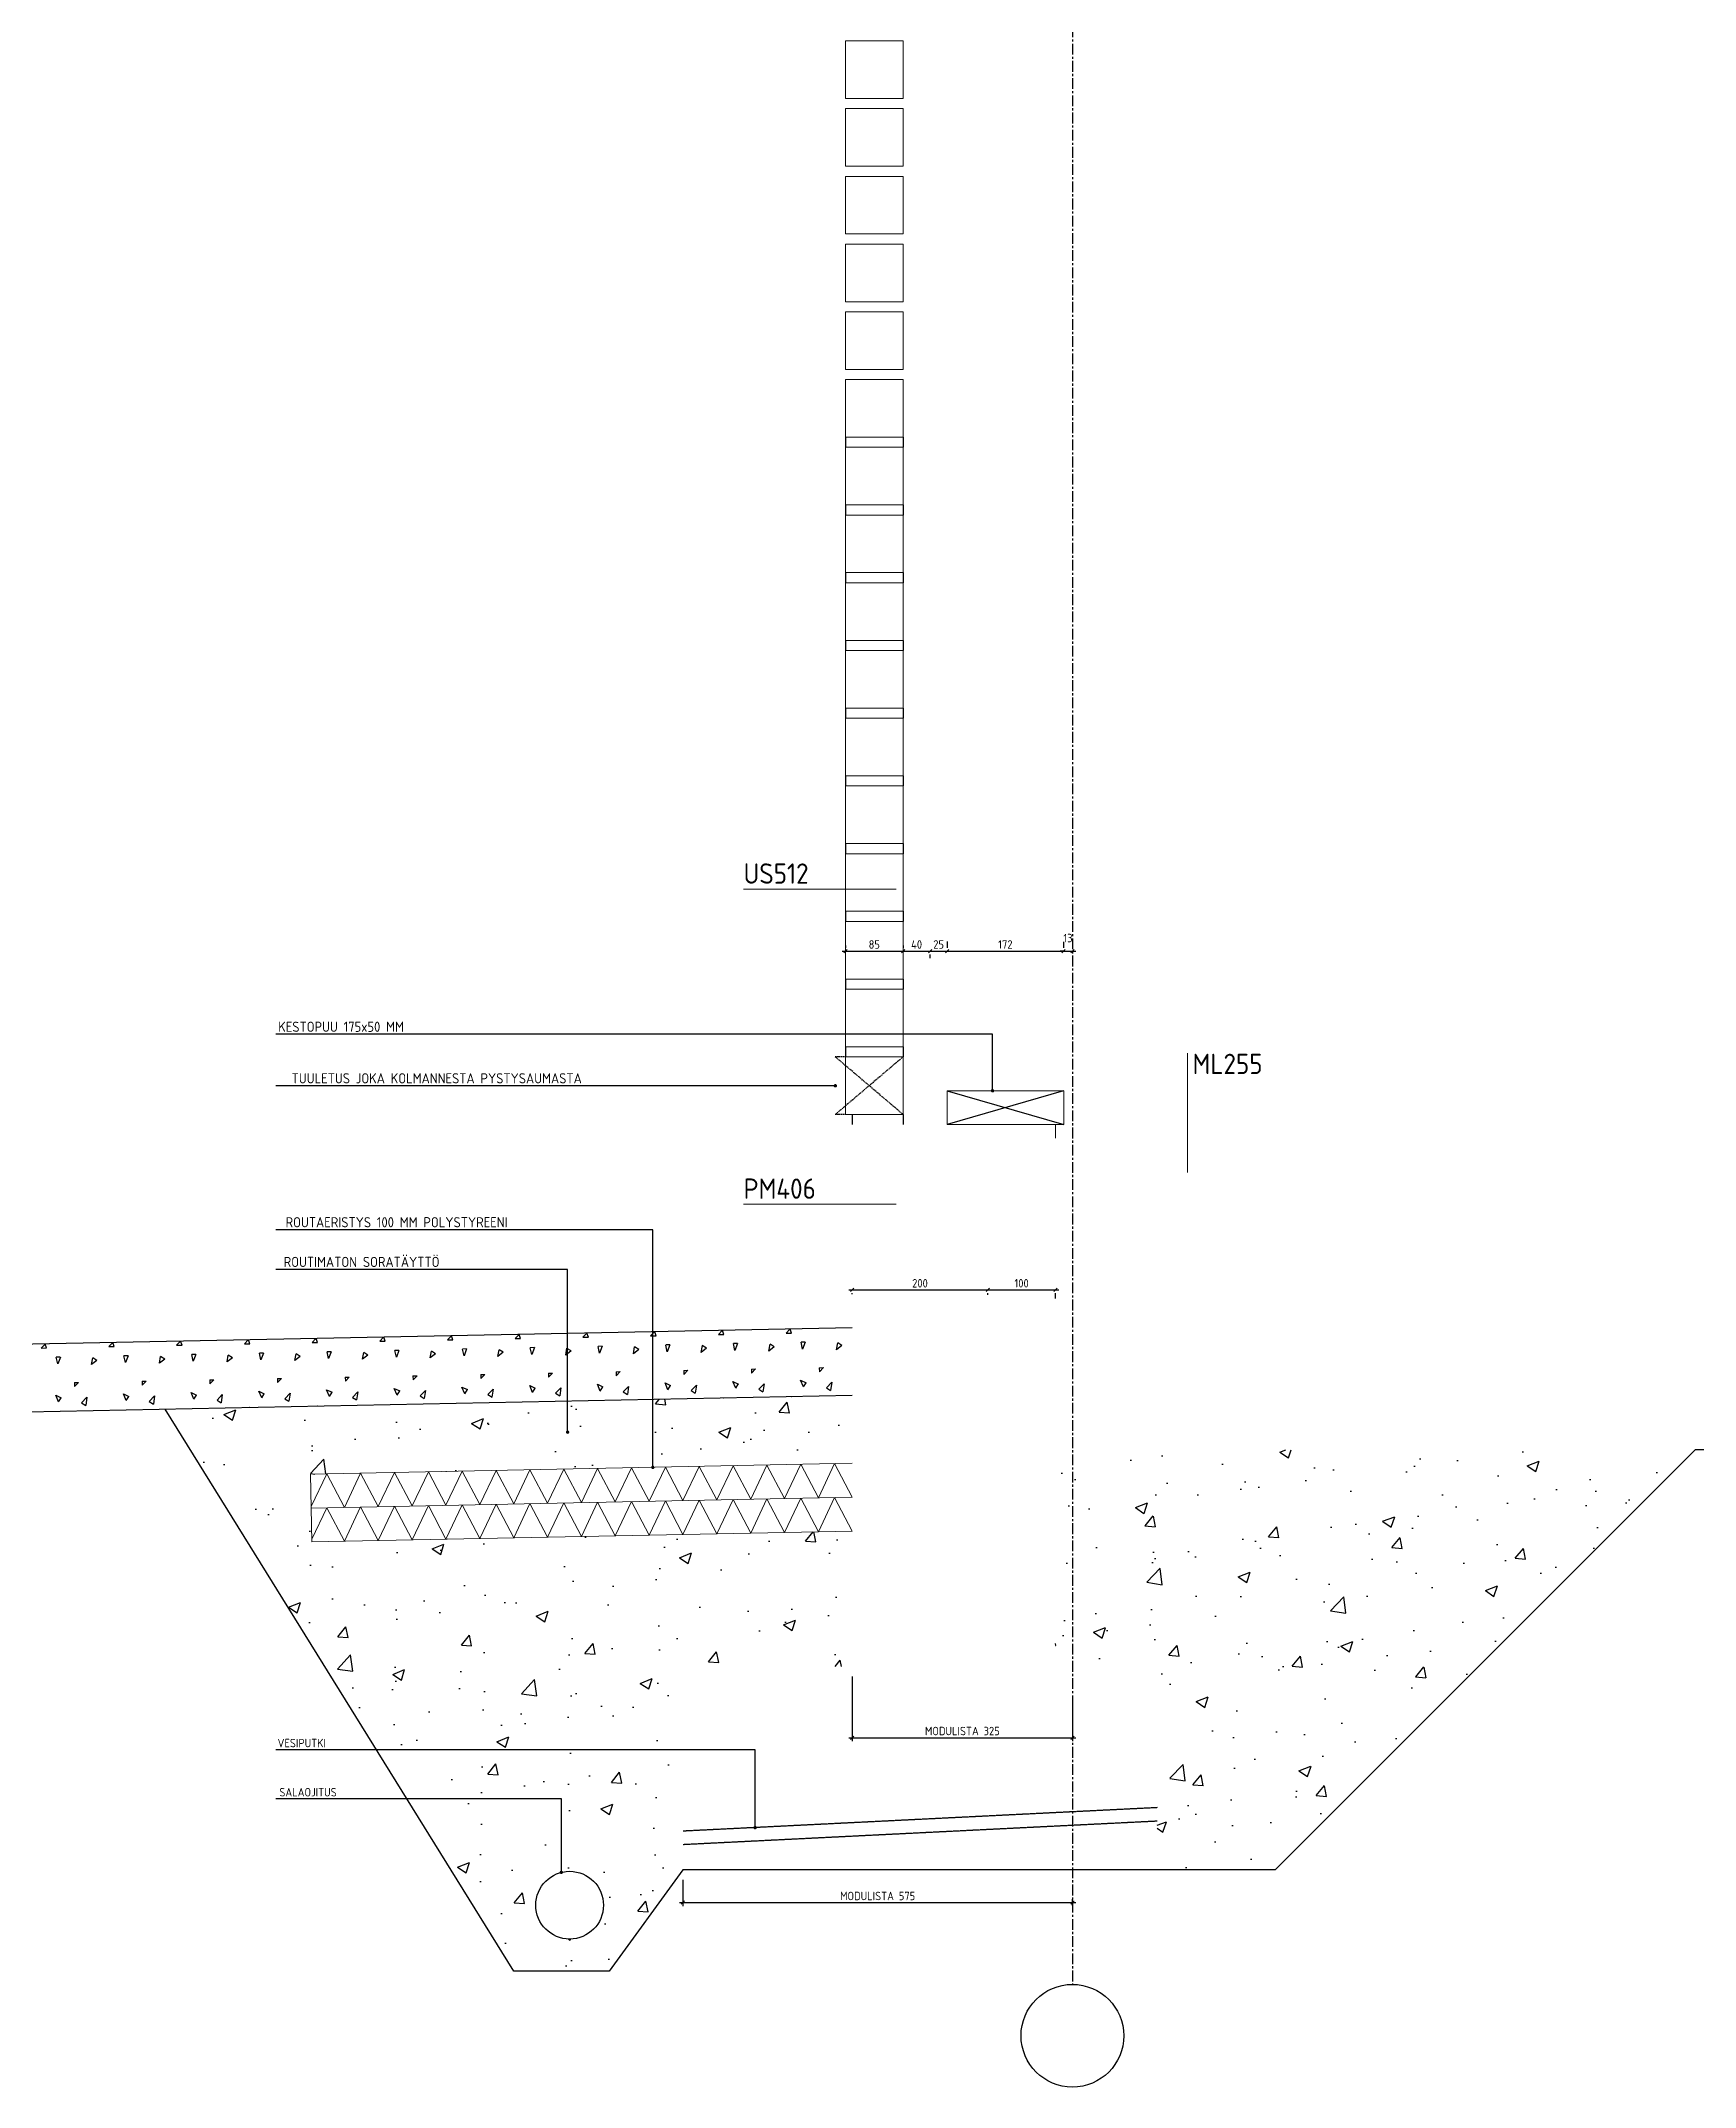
# Model space of a CAD drawing. Header units: millimetres. Extents: x 22254 to 26017, y 19579 to 28616.
# Drawn here: x 23056 to 25498, y 19579 to 22600 of the extents above; entities that cross this region are included whole.
import ezdxf

# ---------------------------------------------------------------- set-up
doc = ezdxf.new("R2010")
doc.units = ezdxf.units.MM
doc.header["$LTSCALE"] = 0.5
for name, pattern in [('CENTER', [50.8, 31.75, -6.35, 6.35, -6.35]), ('HIDDEN', [9.525, 6.35, -3.175]), ('HIDDEN2', [4.7625, 3.175, -1.5875])]:
    doc.linetypes.add(name, pattern=pattern)
for name, color, linetype in [('AR-----D2_TAYDMITAT', 9, 'Continuous'), ('AR-----G0_MODUULIT', 8, 'Continuous'), ('AR-----H0_RASTERIT', 8, 'Continuous'), ('AR-----P7_PIILOVIIVAT', 8, 'HIDDEN'), ('ARF6000E0_PINNAT', 8, 'Continuous')]:
    doc.layers.add(name, color=color, linetype=linetype)
for name, color, linetype, lineweight in [('AR-----H10_KIVI', 1, 'Continuous', 0), ('AR-----H12_PUU', 7, 'Continuous', 0), ('AR-----H16_ERISTE', 8, 'Continuous', 0), ('AR-----J1_DETMERK', 9, 'Continuous', 0), ('AR-----T0_TEKSTIT', 9, 'Continuous', 0)]:
    doc.layers.add(name, color=color, linetype=linetype, lineweight=lineweight)
doc.styles.get("Standard").update_dxf_attribs({"font": 'isocp.shx'})
doc.dimstyles.new('1-5', dxfattribs={"dimscale": 5, "dimtxt": 2.5, "dimasz": 1, "dimexe": 1, "dimexo": 3, "dimgap": 0.7, "dimtad": 1, "dimtoh": 1, "dimdec": 0, "dimzin": 12, "dimdsep": 46, "dimtxsty": 'Standard', "dimblk": 'OBLIQUE', "dimcen": 2, "dimdle": 1, "dimadec": 1, "dimazin": 0, "dimtfac": 1, "dimtdec": 0, "dimtmove": 2, "dimatfit": 0, "dimldrblk": 'DOT', "dimfxl": 1, "dimtolj": 1, "dimtzin": 0, "dimarcsym": 0})

msp = doc.modelspace()

# ---------------------------------------------------------------- texts
at = {"layer": 'AR-----T0_TEKSTIT', "attachment_point": 9}
for s, insert, char_height in [('\\A1;KESTOPUU 175x50 MM', (23591.6, 21137), 15), ('\\A1;TUULETUS JOKA KOLMANNESTA PYSTYSAUMASTA', (23854.2, 21060.9), 15), ('\\A1;ROUTAERISTYS 100 MM POLYSTYREENI', (23744.6, 20848.4), 15), ('\\A1;ROUTIMATON SORATÄYTTÖ', (23644.1, 20789.8), 15), ('\\A1;VESIPUTKI', (23476.4, 20080.7), 12.5), ('\\A1;SALAOJITUS', (23492.3, 20008.1), 12.5)]:
    msp.add_mtext(s, dxfattribs=dict(at, insert=insert, char_height=char_height))

# ---------------------------------------------------------------- blocks, each defined once
blk = doc.blocks.new('_Dot')
at = {"color": 0, "linetype": 'ByBlock', "lineweight": -2}
blk.add_line((-0.5, 0), (-1, 0), dxfattribs=at)
at = {"color": 0, "linetype": 'ByBlock', "const_width": 0.5}
blk.add_lwpolyline([(-0.25, 0, 1), (0.25, 0, 1)], format="xyb", close=True, dxfattribs=at)
blk = doc.blocks.new('_Oblique')
at = {"color": 0, "lineweight": -2}
blk.add_line((-0.5, -0.5), (0.5, 0.5), dxfattribs=at)
blk = doc.blocks.new('rt2')
blk.add_line((0, 440), (0, -440))
blk.add_attdef('RT', (38, 286), '', height=150)
blk = doc.blocks.new('rt')
blk.add_line((-563, 0), (563, 0))
blk.add_attdef('RT', (-563, 39), '', height=150)
blk = doc.blocks.new('*D41')
at = {"layer": 'AR-----D2_TAYDMITAT', "color": 0, "lineweight": -2, "transparency": 16777216}
for p, q in [((24248.5, 20756.1), (24458.5, 20756.1)), ((24253.5, 20749.8), (24253.5, 20751.1)), ((24453.5, 20748.7), (24453.5, 20751.1))]:
    blk.add_line(p, q, dxfattribs=at)
at = {"layer": 'DefPoints', "color": 0, "transparency": 16777216}
for p in [(24253.5, 20764.8), (24453.5, 20763.7), (24453.5, 20756.1)]:
    blk.add_point(p, dxfattribs=at)
at = {"layer": 'AR-----D2_TAYDMITAT', "color": 0, "lineweight": -2, "transparency": 16777216, "xscale": 5, "yscale": 5, "zscale": 5, "rotation": 180}
blk.add_blockref('_Oblique', (24253.5, 20756.1), dxfattribs=at)
at = {"layer": 'AR-----D2_TAYDMITAT', "color": 0, "lineweight": -2, "transparency": 16777216, "xscale": 5, "yscale": 5, "zscale": 5}
blk.add_blockref('_Oblique', (24453.5, 20756.1), dxfattribs=at)
at = {"layer": 'AR-----D2_TAYDMITAT', "color": 0, "transparency": 16777216, "insert": (24353.5, 20765.8), "char_height": 12.5, "attachment_point": 5}
blk.add_mtext('\\A1;200', dxfattribs=at)
blk = doc.blocks.new('*D42')
at = {"layer": 'AR-----D2_TAYDMITAT', "color": 0, "lineweight": -2, "transparency": 16777216}
for p, q in [((24448.5, 20756.1), (24558.5, 20756.1)), ((24453.5, 20748.7), (24453.5, 20751.1)), ((24553.5, 20743.5), (24553.5, 20751.1))]:
    blk.add_line(p, q, dxfattribs=at)
at = {"layer": 'DefPoints', "color": 0, "transparency": 16777216}
for p in [(24453.5, 20763.7), (24553.5, 20758.5), (24553.5, 20756.1)]:
    blk.add_point(p, dxfattribs=at)
at = {"layer": 'AR-----D2_TAYDMITAT', "color": 0, "lineweight": -2, "transparency": 16777216, "xscale": 5, "yscale": 5, "zscale": 5, "rotation": 180}
blk.add_blockref('_Oblique', (24453.5, 20756.1), dxfattribs=at)
at = {"layer": 'AR-----D2_TAYDMITAT', "color": 0, "lineweight": -2, "transparency": 16777216, "xscale": 5, "yscale": 5, "zscale": 5}
blk.add_blockref('_Oblique', (24553.5, 20756.1), dxfattribs=at)
at = {"layer": 'AR-----D2_TAYDMITAT', "color": 0, "transparency": 16777216, "insert": (24503.5, 20765.8), "char_height": 12.5, "attachment_point": 5}
blk.add_mtext('\\A1;100', dxfattribs=at)
blk = doc.blocks.new('*D43')
at = {"layer": 'AR-----D2_TAYDMITAT', "color": 0, "lineweight": -2, "transparency": 16777216}
for p, q in [((24238.5, 21256.2), (24333.5, 21256.2)), ((24243.5, 21264.7), (24243.5, 21261.2)), ((24328.5, 21264.7), (24328.5, 21261.2))]:
    blk.add_line(p, q, dxfattribs=at)
at = {"layer": 'DefPoints', "color": 0, "transparency": 16777216}
for p in [(24243.5, 21249.7), (24328.5, 21256.2), (24328.5, 21249.7)]:
    blk.add_point(p, dxfattribs=at)
at = {"layer": 'AR-----D2_TAYDMITAT', "color": 0, "lineweight": -2, "transparency": 16777216, "xscale": 5, "yscale": 5, "zscale": 5, "rotation": 180}
blk.add_blockref('_Oblique', (24243.5, 21256.2), dxfattribs=at)
at = {"layer": 'AR-----D2_TAYDMITAT', "color": 0, "lineweight": -2, "transparency": 16777216, "xscale": 5, "yscale": 5, "zscale": 5}
blk.add_blockref('_Oblique', (24328.5, 21256.2), dxfattribs=at)
at = {"layer": 'AR-----D2_TAYDMITAT', "color": 0, "transparency": 16777216, "insert": (24286, 21266), "char_height": 12.5, "attachment_point": 5}
blk.add_mtext('\\A1;85', dxfattribs=at)
blk = doc.blocks.new('*D44')
at = {"layer": 'AR-----D2_TAYDMITAT', "color": 0, "lineweight": -2, "transparency": 16777216}
for p, q in [((24323.5, 21256.2), (24373.5, 21256.2)), ((24328.5, 21264.7), (24328.5, 21261.2)), ((24368.5, 21245.6), (24368.5, 21251.2))]:
    blk.add_line(p, q, dxfattribs=at)
at = {"layer": 'DefPoints', "color": 0, "transparency": 16777216}
for p in [(24328.5, 21249.7), (24368.5, 21260.6), (24368.5, 21256.2)]:
    blk.add_point(p, dxfattribs=at)
at = {"layer": 'AR-----D2_TAYDMITAT', "color": 0, "lineweight": -2, "transparency": 16777216, "xscale": 5, "yscale": 5, "zscale": 5, "rotation": 180}
blk.add_blockref('_Oblique', (24328.5, 21256.2), dxfattribs=at)
at = {"layer": 'AR-----D2_TAYDMITAT', "color": 0, "lineweight": -2, "transparency": 16777216, "xscale": 5, "yscale": 5, "zscale": 5}
blk.add_blockref('_Oblique', (24368.5, 21256.2), dxfattribs=at)
at = {"layer": 'AR-----D2_TAYDMITAT', "color": 0, "transparency": 16777216, "insert": (24348.5, 21266), "char_height": 12.5, "attachment_point": 5}
blk.add_mtext('\\A1;40', dxfattribs=at)
blk = doc.blocks.new('*D45')
at = {"layer": 'AR-----D2_TAYDMITAT', "color": 0, "lineweight": -2, "transparency": 16777216}
for p, q in [((24393.5, 21270.5), (24393.5, 21261.2)), ((24363.5, 21256.2), (24398.5, 21256.2)), ((24368.5, 21245.6), (24368.5, 21251.2))]:
    blk.add_line(p, q, dxfattribs=at)
at = {"layer": 'DefPoints', "color": 0, "transparency": 16777216}
for p in [(24368.5, 21260.6), (24393.5, 21256.2), (24393.5, 21255.5)]:
    blk.add_point(p, dxfattribs=at)
at = {"layer": 'AR-----D2_TAYDMITAT', "color": 0, "lineweight": -2, "transparency": 16777216, "xscale": 5, "yscale": 5, "zscale": 5, "rotation": 180}
blk.add_blockref('_Oblique', (24368.5, 21256.2), dxfattribs=at)
at = {"layer": 'AR-----D2_TAYDMITAT', "color": 0, "lineweight": -2, "transparency": 16777216, "xscale": 5, "yscale": 5, "zscale": 5}
blk.add_blockref('_Oblique', (24393.5, 21256.2), dxfattribs=at)
at = {"layer": 'AR-----D2_TAYDMITAT', "color": 0, "transparency": 16777216, "insert": (24381, 21266), "char_height": 12.5, "attachment_point": 5}
blk.add_mtext('\\A1;25', dxfattribs=at)
blk = doc.blocks.new('*D46')
at = {"layer": 'AR-----D2_TAYDMITAT', "color": 0, "lineweight": -2, "transparency": 16777216}
for p, q in [((24393.5, 21270.5), (24393.5, 21261.2)), ((24565.5, 21269.7), (24565.5, 21261.2)), ((24388.5, 21256.2), (24570.5, 21256.2))]:
    blk.add_line(p, q, dxfattribs=at)
at = {"layer": 'DefPoints', "color": 0, "transparency": 16777216}
for p in [(24393.5, 21255.5), (24565.5, 21256.2), (24565.5, 21254.7)]:
    blk.add_point(p, dxfattribs=at)
at = {"layer": 'AR-----D2_TAYDMITAT', "color": 0, "lineweight": -2, "transparency": 16777216, "xscale": 5, "yscale": 5, "zscale": 5, "rotation": 180}
blk.add_blockref('_Oblique', (24393.5, 21256.2), dxfattribs=at)
at = {"layer": 'AR-----D2_TAYDMITAT', "color": 0, "lineweight": -2, "transparency": 16777216, "xscale": 5, "yscale": 5, "zscale": 5}
blk.add_blockref('_Oblique', (24565.5, 21256.2), dxfattribs=at)
at = {"layer": 'AR-----D2_TAYDMITAT', "color": 0, "transparency": 16777216, "insert": (24479.5, 21266), "char_height": 12.5, "attachment_point": 5}
blk.add_mtext('\\A1;172', dxfattribs=at)
blk = doc.blocks.new('*D47')
at = {"layer": 'AR-----D2_TAYDMITAT', "color": 0, "lineweight": -2, "transparency": 16777216}
for p, q in [((24565.5, 21269.7), (24565.5, 21261.2)), ((24578.5, 21268), (24578.5, 21261.2)), ((24565.5, 21256.2), (24560.5, 21256.2)), ((24565.5, 21256.2), (24578.5, 21256.2)), ((24578.5, 21256.2), (24583.5, 21256.2))]:
    blk.add_line(p, q, dxfattribs=at)
at = {"layer": 'DefPoints', "color": 0, "transparency": 16777216}
for p in [(24565.5, 21254.7), (24578.5, 21256.2), (24578.5, 21253)]:
    blk.add_point(p, dxfattribs=at)
at = {"layer": 'AR-----D2_TAYDMITAT', "color": 0, "lineweight": -2, "transparency": 16777216, "xscale": 5, "yscale": 5, "zscale": 5}
blk.add_blockref('_Oblique', (24565.5, 21256.2), dxfattribs=at)
at = {"layer": 'AR-----D2_TAYDMITAT', "color": 0, "lineweight": -2, "transparency": 16777216, "xscale": 5, "yscale": 5, "zscale": 5, "rotation": 180}
blk.add_blockref('_Oblique', (24578.5, 21256.2), dxfattribs=at)
at = {"layer": 'AR-----D2_TAYDMITAT', "color": 0, "transparency": 16777216, "insert": (24572, 21275.5), "char_height": 12.5, "attachment_point": 5}
blk.add_mtext('\\A1;13', dxfattribs=at)
blk = doc.blocks.new('*D48')
at = {"layer": 'AR-----D2_TAYDMITAT', "color": 0, "lineweight": -2, "transparency": 16777216}
for p, q in [((24003.5, 19885), (24003.5, 19846.4)), ((23998.5, 19851.4), (24583.5, 19851.4)), ((24578.5, 19847.2), (24578.5, 19856.4))]:
    blk.add_line(p, q, dxfattribs=at)
at = {"layer": 'DefPoints', "color": 0, "transparency": 16777216}
for p in [(24003.5, 19900), (24578.5, 19851.4), (24578.5, 19832.2)]:
    blk.add_point(p, dxfattribs=at)
at = {"layer": 'AR-----D2_TAYDMITAT', "color": 0, "lineweight": -2, "transparency": 16777216, "xscale": 5, "yscale": 5, "zscale": 5, "rotation": 180}
blk.add_blockref('_Oblique', (24003.5, 19851.4), dxfattribs=at)
at = {"layer": 'AR-----D2_TAYDMITAT', "color": 0, "lineweight": -2, "transparency": 16777216, "xscale": 5, "yscale": 5, "zscale": 5}
blk.add_blockref('_Oblique', (24578.5, 19851.4), dxfattribs=at)
at = {"layer": 'AR-----D2_TAYDMITAT', "color": 0, "transparency": 16777216, "insert": (24291, 19861.2), "char_height": 12.5, "attachment_point": 5}
blk.add_mtext('\\A1;MODULISTA 575', dxfattribs=at)
blk = doc.blocks.new('*D49')
at = {"layer": 'AR-----D2_TAYDMITAT', "color": 0, "lineweight": -2, "transparency": 16777216}
for p, q in [((24253.5, 20185), (24253.5, 20089.8)), ((24578.5, 20147.6), (24578.5, 20089.8)), ((24248.5, 20094.8), (24583.5, 20094.8))]:
    blk.add_line(p, q, dxfattribs=at)
at = {"layer": 'DefPoints', "color": 0, "transparency": 16777216}
for p in [(24253.5, 20200), (24578.5, 20162.6), (24578.5, 20094.8)]:
    blk.add_point(p, dxfattribs=at)
at = {"layer": 'AR-----D2_TAYDMITAT', "color": 0, "lineweight": -2, "transparency": 16777216, "xscale": 5, "yscale": 5, "zscale": 5, "rotation": 180}
blk.add_blockref('_Oblique', (24253.5, 20094.8), dxfattribs=at)
at = {"layer": 'AR-----D2_TAYDMITAT', "color": 0, "lineweight": -2, "transparency": 16777216, "xscale": 5, "yscale": 5, "zscale": 5}
blk.add_blockref('_Oblique', (24578.5, 20094.8), dxfattribs=at)
at = {"layer": 'AR-----D2_TAYDMITAT', "color": 0, "transparency": 16777216, "insert": (24416, 20104.7), "char_height": 12.5, "attachment_point": 5}
blk.add_mtext('\\A1;MODULISTA 325', dxfattribs=at)

# ---------------------------------------------------------------- dimensions: what is measured, and where the dimension line sits
at = {"layer": 'AR-----D2_TAYDMITAT'}
for base, p1, p2, picture, middle in [((24328.5, 21256.2), (24243.5, 21249.7), (24328.5, 21249.7), '*D43', (24286, 21266)), ((24368.5, 21256.2), (24328.5, 21249.7), (24368.5, 21260.6), '*D44', (24348.5, 21266)), ((24393.5, 21256.2), (24368.5, 21260.6), (24393.5, 21255.5), '*D45', (24381, 21266)), ((24565.5, 21256.2), (24393.5, 21255.5), (24565.5, 21254.7), '*D46', (24479.5, 21266)), ((24578.5, 21256.2), (24565.5, 21254.7), (24578.5, 21253), '*D47', (24572, 21275.5)), ((24453.5, 20756.1), (24253.5, 20764.8), (24453.5, 20763.7), '*D41', (24353.5, 20765.8)), ((24553.5, 20756.1), (24453.5, 20763.7), (24553.5, 20758.5), '*D42', (24503.5, 20765.8))]:
    dim = msp.add_linear_dim(base=base, p1=p1, p2=p2, dimstyle='1-5', dxfattribs=at)
    dim.commit()
    dim.dimension.update_dxf_attribs({"geometry": picture, "text_midpoint": middle})
for base, p1, p2, picture, middle in [((24578.5, 20094.8), (24253.5, 20200), (24578.5, 20162.6), '*D49', (24416, 20104.7)), ((24578.5, 19851.4), (24003.5, 19900), (24578.5, 19832.2), '*D48', (24291, 19861.2))]:
    dim = msp.add_linear_dim(base=base, p1=p1, p2=p2, text='MODULISTA <>', dimstyle='1-5', dxfattribs=at)
    dim.commit()
    dim.dimension.update_dxf_attribs({"geometry": picture, "text_midpoint": middle})

# ---------------------------------------------------------------- hatches: boundary and pattern name
at = {"layer": 'AR-----H0_RASTERIT'}
h = msp.add_hatch(dxfattribs=at)
h.set_pattern_fill('MAANPINTA3', color=256, scale=100, style=0)
h.set_pattern_definition([(109.5807, (23467.807, 20478.294), (-1.9996, 99.98), [6.325, -309.903]), (181.146, (23488.08, 20464.7), (2, -99.98), [6, -94]), (147.456, (23542.19, 20459.78), (-403.9192, 191.9617), [7.211, -353.344]), (147.456, (23540.19, 20559.76), (-403.9192, 191.9617), [7.211, -353.344]), (1.146, (23459.81, 20478.13), (-2, 99.98), [8, -92]), (226.146, (23465.69, 20484.25), (-1.9996, 99.98), [8.485, -132.936]), (79.8358, (23534.314, 20453.62), (-1.9996, 99.98), [10.198, -499.704]), (218.016, (23542.19, 20459.78), (-493.901, -309.938), [10, -490]), (218.016, (23540.19, 20559.76), (-493.901, -309.938), [10, -490]), (218.016, (23538.19, 20659.74), (-493.901, -309.938), [10, -490]), (102.4557, (23484.284, 20454.62), (-1.9996, 99.98), [10.198, -499.704]), (249.3444, (23488.083, 20464.697), (-1.9996, 99.98), [10.77, -527.746]), (249.3444, (23588.063, 20466.697), (-1.9996, 99.98), [10.77, -527.746]), (327.456, (23517.437, 20497.29), (203.9592, -195.9608), [7.211, -353.344]), (327.456, (23515.44, 20597.27), (203.9592, -195.961), [7.211, -353.344]), (1.146, (23506.84, 20527.08), (-2, 99.98), [6, -94]), (57.456, (23483.404, 20498.61), (-1.9996, 99.98), [7.211, -353.344]), (57.456, (23583.384, 20500.61), (-1.9996, 99.98), [7.211, -353.344]), (46.146, (23506.96, 20521.086), (-1.9996, 99.98), [8.485, -132.936]), (271.146, (23506.84, 20527.08), (99.98, 2), [6, -94]), (334.581, (23479.205, 20508.53), (101.9796, -97.9805), [8.944, -214.6625]), (112.947, (23483.404, 20498.61), (-1.9996, 99.98), [10.77, -527.746]), (112.947, (23583.384, 20500.61), (-1.9996, 99.98), [10.77, -527.746]), (261.6834, (23525.275, 20505.449), (-1.9996, 99.98), [12.1655, -596.111]), (46.146, (23517.44, 20497.29), (-1.9996, 99.98), [11.314, -130.108])])
h.paths.add_polyline_path([(23055.6, 20676), (23057.6, 20576.1), (24253.5, 20600), (24253.5, 20700)])
h = msp.add_hatch(dxfattribs=at)
h.set_pattern_fill('AR-CONC', color=256, style=0)
h.set_pattern_definition([(51.146, (23454.69, 20434.02), (182.467, -12.293), [19.05, -209.55]), (356.146, (23454.69, 20434.02), (-39.056, 190.314), [15.24, -167.64]), (101.597, (23469.9, 20433), (143.41, 178.02), [16.19, -178.09]), (47.33, (23453.67, 20484.81), (271.866, -36.613), [28.575, -314.325]), (97.78, (23476.33, 20481.76), (232.41, 252.12), [24.285, -267.135]), (352.33, (23453.67, 20484.8), (232.41, 252.12), [22.86, -251.46]), (22.146, (23479.32, 20472.62), (153.63, -99.213), [19.05, -209.55]), (327.146, (23479.32, 20472.62), (58.107, 185.387), [15.24, -167.64]), (72.597, (23492.13, 20464.36), (211.736, 86.174), [16.19, -178.09]), (38.646, (23454.69, 20434.02), (1.3972, 84.6), [0, -165.608, 0, -170.18, 0, -168.275]), (8.646, (23454.69, 20434.02), (64.803, 101.497), [0, -97.028, 0, -161.798, 0, -64.135]), (328.646, (23398.06, 20432.89), (135.678, -3.0163), [0, -63.5, 0, -198.12, 0, -262.89]), (318.646, (23372.66, 20432.38), (147.591, 28.383), [0, -82.55, 0, -131.572, 0, -186.69])])
h.paths.add_polyline_path([(23239.2, 20579.7), (24253.5, 20600), (24253.5, 20500), (23453.7, 20484), (23455.7, 20384), (24253.5, 20400), (24253.5, 20200), (24003.5, 20200), (24003.5, 19900), (23894.4, 19750.1), (23753.9, 19750.1)])
edge = h.paths.add_edge_path(flags=16)
edge.add_arc((23836.2, 19847.6), 50, 0, 360)
h = msp.add_hatch(dxfattribs=at)
h.set_pattern_fill('AR-CONC', color=256, style=0)
h.set_pattern_definition([(50, (0, -3185.17), (182.1847, -15.9391), [19.05, -209.55]), (355, (0, -3185.17), (-35.2428, 191.0566), [15.24, -167.64]), (100.451, (15.18, -3186.5), (146.9425, 175.1167), [16.19, -178.09]), (46.1842, (0, -3134.37), (271.079, -42.0423), [28.575, -314.325]), (96.6356, (22.6, -3137.88), (237.4042, 247.4256), [24.285, -267.135]), (351.184, (0, -3134.37), (237.4046, 247.4251), [22.86, -251.46]), (21, (25.4, -3147.07), (151.6149, -102.2655), [19.05, -209.55]), (326, (25.4, -3147.07), (61.802, 184.188), [15.24, -167.64]), (71.4514, (38.03, -3155.6), (213.4165, 81.9229), [16.19, -178.09]), (37.5, (0, -3185.17), (3.0886, 84.55504), [0, -165.608, 0, -170.18, 0, -168.275]), (7.5, (0, -3185.17), (66.81966, 100.18057), [0, -97.028, 0, -161.798, 0, -64.135]), (327.5, (-56.64, -3185.17), (135.5906, -5.72874), [0, -63.5, 0, -198.12, 0, -262.89]), (317.5, (-82.04, -3185.17), (148.1292, 25.4265), [0, -82.55, 0, -131.572, 0, -186.69])])
h.paths.add_polyline_path([(25497.8, 20520), (24553.5, 20520), (24553.5, 20200), (24703.5, 20200), (24703.5, 19900), (24877.9, 19900)])

# ---------------------------------------------------------------- linework, layer by layer
at = {"layer": 'AR-----G0_MODUULIT', "linetype": 'CENTER'}
msp.add_line((24578.5, 28615.6), (24578.5, 19730.8), dxfattribs=at)
at = {"layer": 'AR-----G0_MODUULIT'}
msp.add_circle((24578.5, 19654.9), 75.8, dxfattribs=at)
at = {"layer": 'AR-----H10_KIVI'}
for points in [[(24243.5, 22600), (24328.5, 22600), (24328.5, 22515), (24243.5, 22515)], [(24243.5, 22500), (24328.5, 22500), (24328.5, 22415), (24243.5, 22415)], [(24243.5, 22400), (24328.5, 22400), (24328.5, 22315), (24243.5, 22315)], [(24243.5, 22300), (24328.5, 22300), (24328.5, 22215), (24243.5, 22215)], [(24243.5, 22200), (24328.5, 22200), (24328.5, 22115), (24243.5, 22115)], [(24243.5, 22100), (24328.5, 22100), (24328.5, 22015), (24243.5, 22015)], [(24243.5, 22000), (24328.5, 22000), (24328.5, 21915), (24243.5, 21915)], [(24243.5, 21900), (24328.5, 21900), (24328.5, 21815), (24243.5, 21815)], [(24243.5, 21800), (24328.5, 21800), (24328.5, 21715), (24243.5, 21715)], [(24243.5, 21700), (24328.5, 21700), (24328.5, 21615), (24243.5, 21615)], [(24243.5, 21600), (24328.5, 21600), (24328.5, 21515), (24243.5, 21515)], [(24243.5, 21500), (24328.5, 21500), (24328.5, 21415), (24243.5, 21415)], [(24243.5, 21400), (24328.5, 21400), (24328.5, 21315), (24243.5, 21315)], [(24243.5, 21300), (24328.5, 21300), (24328.5, 21215), (24243.5, 21215)], [(24243.5, 21200), (24328.5, 21200), (24328.5, 21115), (24243.5, 21115)], [(24243.5, 21100), (24328.5, 21100), (24328.5, 21015), (24243.5, 21015)]]:
    msp.add_lwpolyline(points, close=True, dxfattribs=at)
at = {"layer": 'AR-----H12_PUU'}
msp.add_line((24553.5, 20980), (24553.5, 21000), dxfattribs=at)
msp.add_lwpolyline([(24393.5, 21050), (24566, 21050), (24566, 21000), (24393.5, 21000)], close=True, dxfattribs=at)
at = {"layer": 'AR-----H16_ERISTE'}
for p, q in [((23453.7, 20484), (24253.5, 20500)), ((23455.7, 20384), (23453.7, 20484)), ((23653.7, 20487.5), (23654.1, 20488)), ((23653.7, 20437.5), (23654.1, 20438)), ((24253.5, 20400), (23455.7, 20384)), ((23656.1, 20388.1), (23655.6, 20388.5))]:
    msp.add_line(p, q, dxfattribs=at)
for points in [[(23454.6, 20436), (23477.7, 20484.5), (23503.7, 20435)], [(23503.7, 20435), (23527.7, 20485.5), (23553.7, 20436), (23577.7, 20486.5), (23603.7, 20437), (23627.7, 20487.5), (23653.6, 20438), (23677.6, 20488.5), (23703.6, 20439), (23727.6, 20489.5), (23753.6, 20440)], [(23753.6, 20440), (23777.6, 20490.5), (23803.6, 20441), (23827.6, 20491.5), (23853.6, 20442), (23877.6, 20492.5), (23903.6, 20443), (23927.6, 20493.5), (23953.6, 20444), (23977.6, 20494.5), (24003.6, 20445)], [(24003.6, 20445), (24027.6, 20495.5), (24053.6, 20446), (24077.6, 20496.5), (24103.6, 20447), (24127.6, 20497.5), (24153.5, 20448), (24177.5, 20498.5), (24203.5, 20449), (24227.5, 20499.5), (24253.5, 20450)], [(24253.5, 20450), (23454.7, 20434)], [(23455.6, 20388), (23477.7, 20434.5), (23503.7, 20385)], [(23503.7, 20385), (23527.7, 20435.5), (23553.7, 20386), (23577.7, 20436.5), (23603.7, 20387), (23627.7, 20437.5), (23653.6, 20388), (23677.6, 20438.5), (23703.6, 20389), (23727.6, 20439.5), (23753.6, 20390)], [(23753.6, 20390), (23777.6, 20440.5), (23803.6, 20391), (23827.6, 20441.5), (23853.6, 20392), (23877.6, 20442.5), (23903.6, 20393), (23927.6, 20443.5), (23953.6, 20394), (23977.6, 20444.5), (24003.6, 20395)], [(24003.6, 20395), (24027.6, 20445.5), (24053.6, 20396), (24077.6, 20446.5), (24103.6, 20397), (24127.6, 20447.5), (24153.5, 20398), (24177.5, 20448.5), (24203.5, 20399), (24227.5, 20449.5), (24253.5, 20400)]]:
    msp.add_lwpolyline(points, dxfattribs=at)
at = {"layer": 'AR-----P7_PIILOVIIVAT', "ltscale": 0.2}
for p, q in [((24703.5, 19991.6), (24003.5, 19956.9)), ((24703.5, 19971.6), (24003.5, 19936.9))]:
    msp.add_line(p, q, dxfattribs=at)
at = {"layer": 'ARF6000E0_PINNAT'}
for p, q in [((24243.5, 22015), (24243.5, 22000)), ((24328.5, 22015), (24328.5, 22000)), ((24243.5, 21915), (24243.5, 21900)), ((24328.5, 21915), (24328.5, 21900)), ((24243.5, 21815), (24243.5, 21800)), ((24328.5, 21815), (24328.5, 21800)), ((24243.5, 21715), (24243.5, 21700)), ((24328.5, 21715), (24328.5, 21700)), ((24243.5, 21615), (24243.5, 21600)), ((24328.5, 21615), (24328.5, 21600)), ((24243.5, 21515), (24243.5, 21500)), ((24328.5, 21515), (24328.5, 21500)), ((24243.5, 21415), (24243.5, 21400)), ((24328.5, 21415), (24328.5, 21400)), ((24243.5, 21315), (24243.5, 21300)), ((24328.5, 21315), (24328.5, 21300)), ((24243.5, 21215), (24243.5, 21200)), ((24328.5, 21215), (24328.5, 21200)), ((24243.5, 21115), (24243.5, 21100)), ((24328.5, 21115), (24328.5, 21100)), ((24565.5, 21050), (24393.5, 21000)), ((24393.5, 21050), (24566, 21000)), ((24253.5, 21015), (24253.5, 21000)), ((24328.5, 21015), (24328.5, 21000))]:
    msp.add_line(p, q, dxfattribs=at)
at = {"layer": 'ARF6000E0_PINNAT', "linetype": 'HIDDEN2'}
for p, q in [((24328.5, 21100), (24228.5, 21015)), ((24328.5, 21015), (24228.5, 21100)), ((24243.5, 21100), (24228.5, 21100)), ((24243.5, 21015), (24228.5, 21015))]:
    msp.add_line(p, q, dxfattribs=at)
at = {"layer": 'ARF6000E0_PINNAT'}
for points in [[(24253.5, 20700), (22253.5, 20660)], [(24253.5, 20600), (22255.5, 20560)], [(26016.9, 20520), (25497.8, 20520), (24877.9, 19900), (24003.5, 19900), (23894.4, 19750.1), (23753.9, 19750.1), (23239.2, 20579.7)]]:
    msp.add_lwpolyline(points, dxfattribs=at)
msp.add_circle((23836.2, 19847.6), 50, dxfattribs=at)

# ---------------------------------------------------------------- block references
at = {"layer": 'AR-----J1_DETMERK', "xscale": 0.1999999999970896, "yscale": 0.1999999999970896, "zscale": 0.1999999999970896}
for name, p, values in [('rt', (24205.6, 21347.9), {'RT': 'US512'}), ('rt2', (24748.3, 21017.5), {'RT': 'ML255'}), ('rt', (24205.6, 20882.7), {'RT': 'PM406'})]:
    msp.add_blockref(name, p, dxfattribs=at).add_auto_attribs(values)

msp.set_redraw_order([(e.dxf.handle, doc.entitydb.next_handle()) for e in msp.query("TEXT MTEXT ATTDEF DIMENSION ARC_DIMENSION")])  # texts and dimensions are drawn at this point

# ---------------------------------------------------------------- leaders
at = {"layer": 'AR-----T0_TEKSTIT', "annotation_type": 0, "has_hookline": 1, "hookline_direction": 1}
for points, text_width in [([(24460.6, 21050), (24460.6, 21133.5), (23595.1, 21133.5)], 189.1), ([(24228.5, 21057.4), (23857.7, 21057.4)], 451.6), ([(23959.1, 20494.1), (23959.1, 20844.9), (23748.1, 20844.9)], 342), ([(23833.2, 20546), (23833.2, 20786.3), (23647.6, 20786.3)], 241.5), ([(24110, 19962.1), (24110, 20077.2), (23479.9, 20077.2)], 73.8), ([(23824, 19896.1), (23824, 20004.6), (23495.8, 20004.6)], 89.7)]:
    msp.add_leader(points, dimstyle='1-5', dxfattribs=dict(at, text_width=text_width))

doc.saveas('drawing.dxf')
